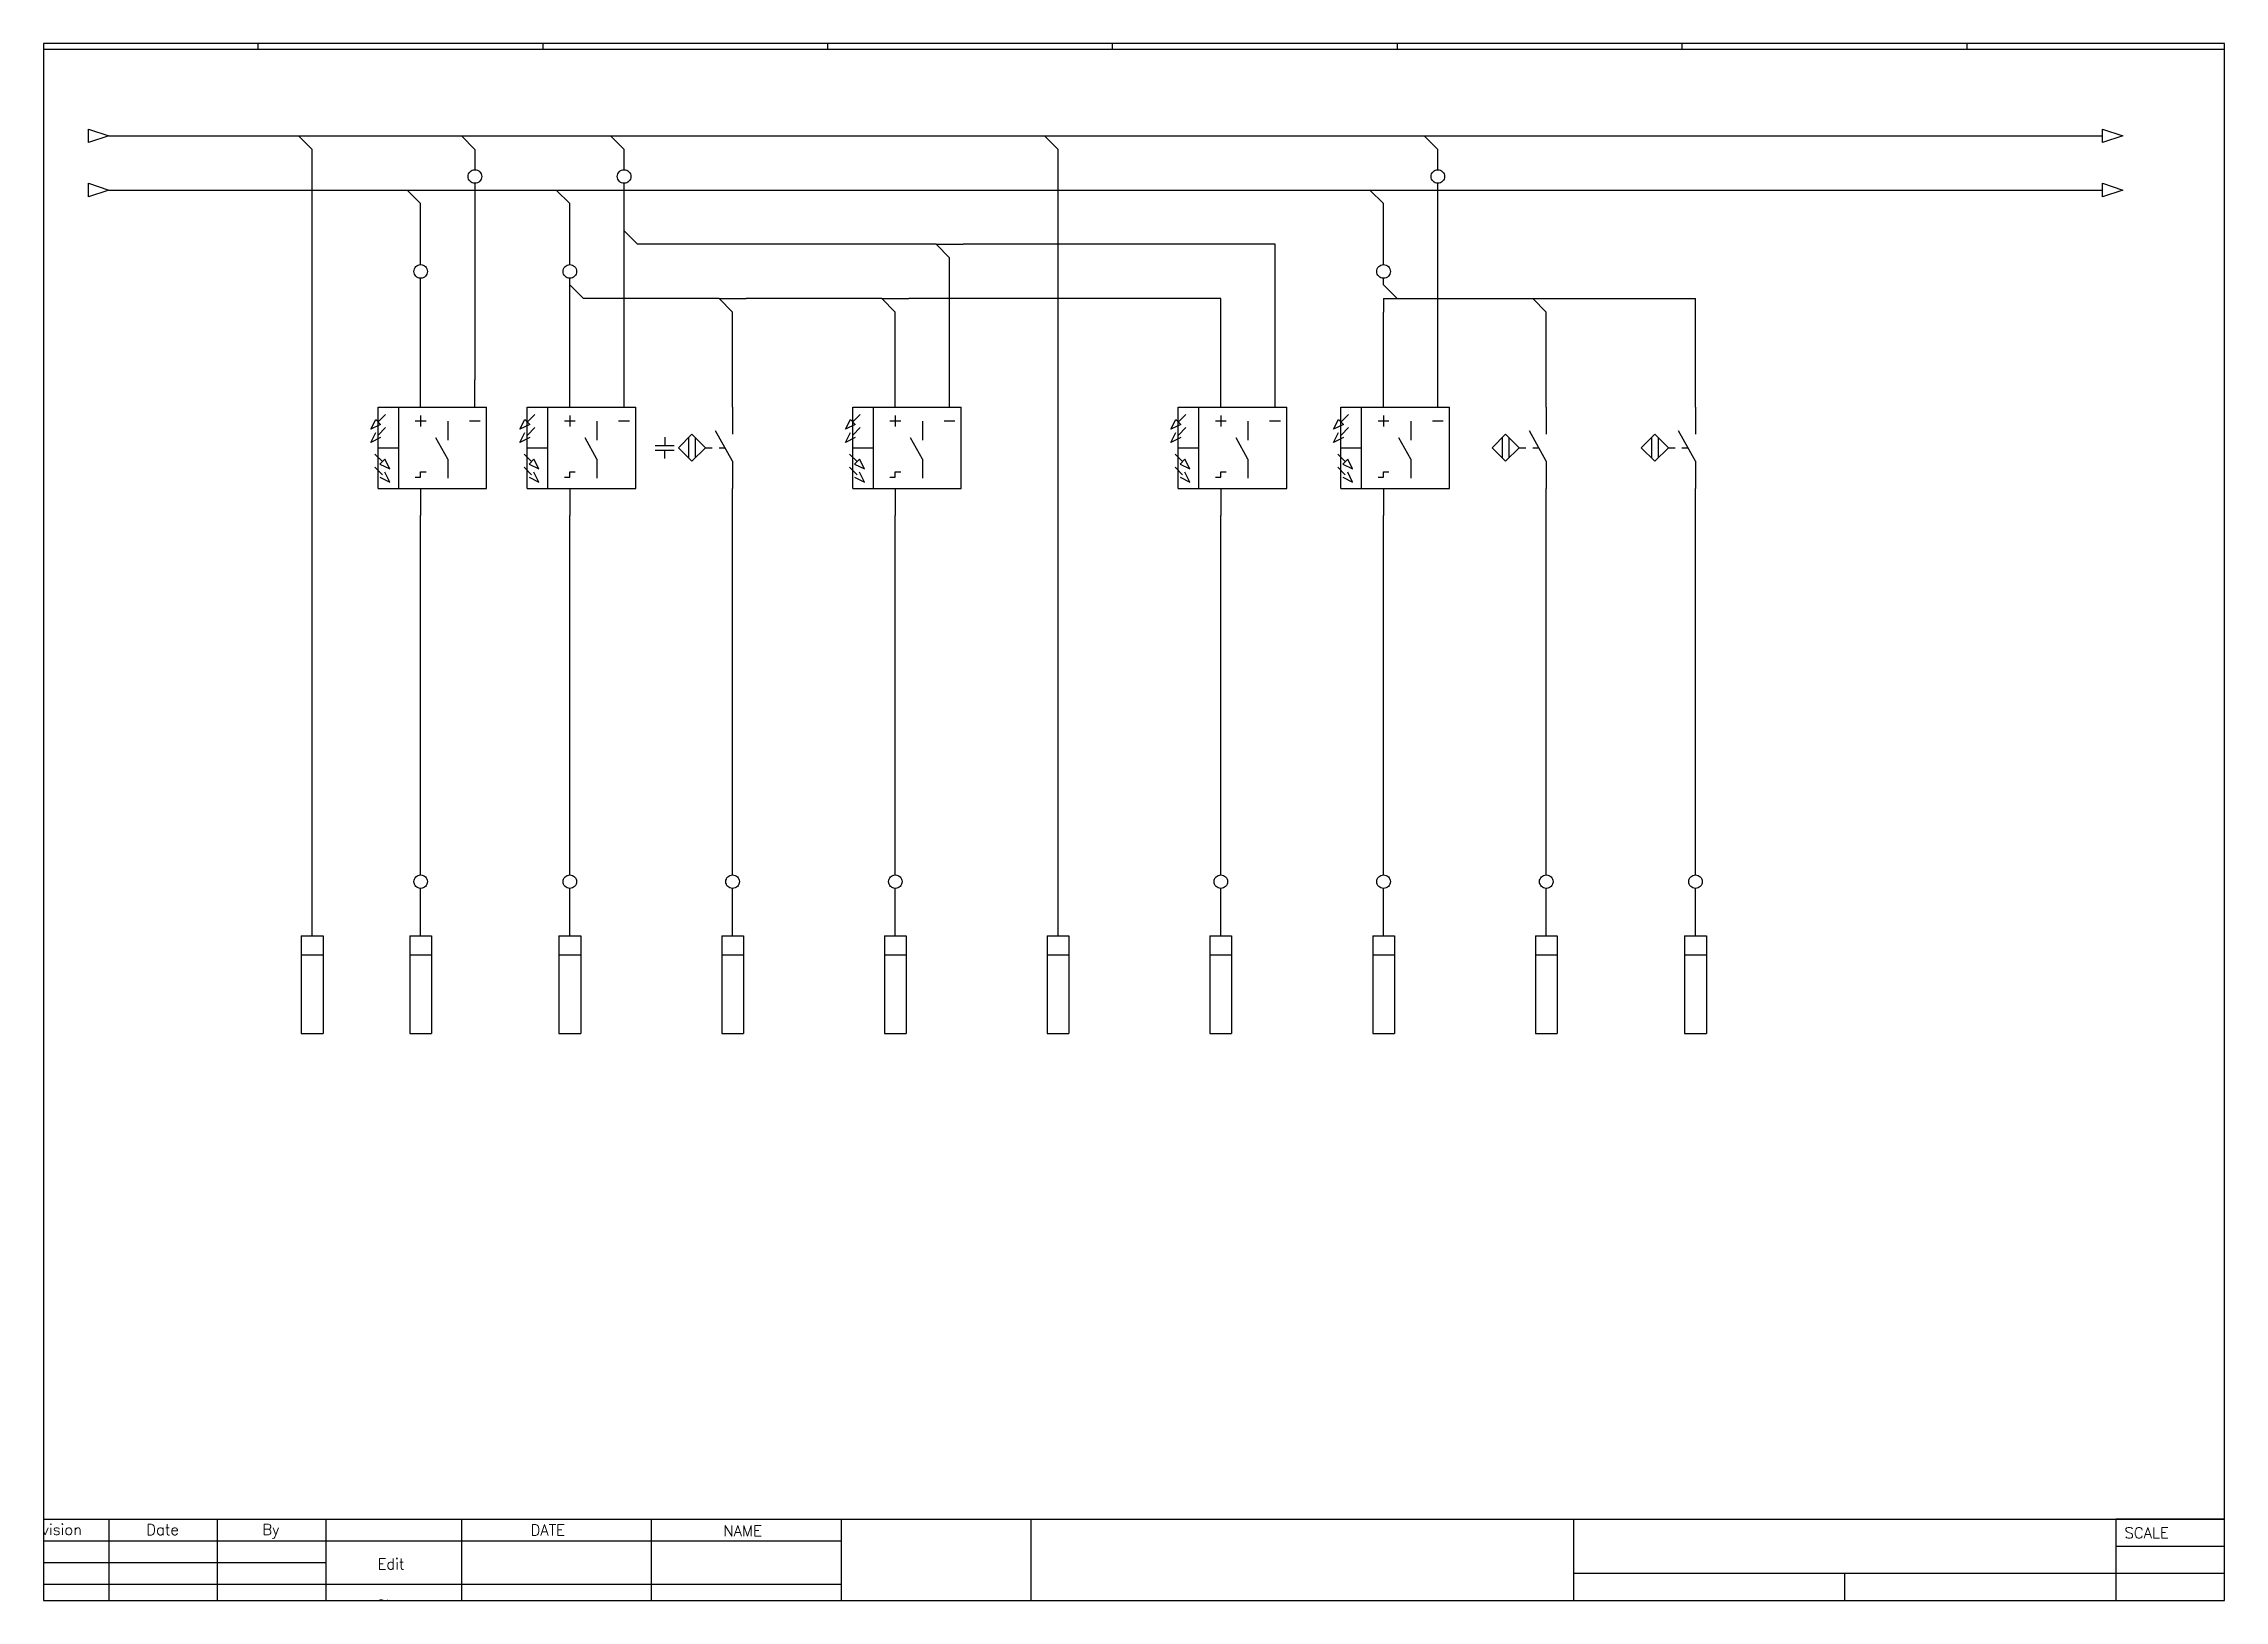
# Paper-space layout 'IEC A3 Title Block' of a CAD drawing. Header units: millimetres. Extents: x 13 to 415, y 5 to 292.
# The model-space entities are those that its viewports show. They can reach past a viewport. Long polylines and large blocks are cut down to what shows.
import ezdxf
from ezdxf.enums import TextEntityAlignment as Align

# ---------------------------------------------------------------- set-up
doc = ezdxf.new("R2010")
doc.units = ezdxf.units.MM
doc.header["$LTSCALE"] = 6
for name, color, linetype in [('025', 1, 'Continuous'), ('05', 6, 'Continuous'), ('BLU_1.0mm^2', 5, 'Continuous'), ('BRN_1.0mm^2', 14, 'Continuous'), ('DESC', 1, 'Continuous'), ('DESCCHILD', 20, 'Continuous'), ('LOC', 8, 'Continuous'), ('MISC', 2, 'Continuous'), ('SYMS', 7, 'Continuous'), ('TAGS', 51, 'Continuous'), ('TERMS', 4, 'Continuous'), ('WIRENO', 70, 'Continuous'), ('WIREREF', 61, 'Continuous'), ('WIREREF_DEST', 61, 'Continuous'), ('XREF', 7, 'Continuous')]:
    doc.layers.add(name, color=color, linetype=linetype)
doc.styles.add('WD', font='romans.shx')
doc.styles.add('WD_IEC', font='ISOCP2.shx', dxfattribs={"width": 0.9, "height": 4})

psp = doc.layouts.new('IEC A3 Title Block')

msp = doc.modelspace()

# ---------------------------------------------------------------- texts
at = {"layer": '05', "char_height": 3, "attachment_point": 1}
for s, insert in [('1', (25.61, 295.89)), ('2', (78.11, 295.89)), ('3', (130.61, 295.89)), ('4', (183.11, 295.89)), ('5', (235.61, 295.89)), ('6', (288.11, 295.89)), ('7', (340.61, 295.89)), ('8', (393.11, 295.89))]:
    msp.add_mtext_dynamic_manual_height_columns(s, width=14.5619, gutter_width=12.5, heights=[0], dxfattribs=dict(at, insert=insert))
at = {"layer": 'DESCCHILD', "char_height": 2, "attachment_point": 1, "rotation": 90, "style": 'WD_IEC'}
for s, insert in [('PALLET AT ENTRY', (79.98, 62.53)), ('DOWN LOAD PALLET', (227.48, 62.53)), ('PALLET AT EXIT', (107.48, 62.53)), ('PALLET LOADED', (137.48, 62.53)), ('UP LOAD PALLET', (167.48, 62.53)), ('BOX AT ENTRY', (257.48, 62.53)), ('PUSHER LIMIT', (287.48, 62.53)), ('PLATE LIMIT', (317.48, 62.53))]:
    msp.add_mtext_dynamic_manual_height_columns(s, width=45.6597, gutter_width=10, heights=[11.64], dxfattribs=dict(at, insert=insert))
at = {"layer": 'MISC', "char_height": 1.5, "attachment_point": 8}
for s, insert in [('\\W1;BLU_1.0MM^ 2', (177.5, 275.75)), ('\\W1;BRN_1.0MM^ 2', (175, 265.75))]:
    msp.add_mtext(s, dxfattribs=dict(at, insert=insert))
at = {"layer": 'MISC', "char_height": 1.5, "attachment_point": 8, "rotation": 90}
for s, insert in [('\\W1;BRN_1.0MM^ 2', (81.75, 155)), ('\\W1;BRN_1.0MM^ 2', (109.25, 155)), ('\\W1;BRN_1.0MM^ 2', (139.25, 155)), ('\\W1;BRN_1.0MM^ 2', (169.25, 155)), ('\\W1;BLU_1.0MM^ 2', (199.25, 155)), ('\\W1;BRN_1.0MM^ 2', (229.25, 155)), ('\\W1;BRN_1.0MM^ 2', (259.25, 155)), ('\\W1;BRN_1.0MM^ 2', (289.25, 155)), ('\\W1;BRN_1.0MM^ 2', (316.75, 155))]:
    msp.add_mtext(s, dxfattribs=dict(at, insert=insert))

# ---------------------------------------------------------------- blocks, each defined once
blk = doc.blocks.new('IEC_tblock_a3_floriambra')
at = {"layer": '05'}
for p, q in [((-840, 20), (-420, 20)), ((-815, 20), (-815, 0)), ((-795, 20), (-795, 0)), ((-775, 20), (-775, 0)), ((-750, 20), (-750, 0)), ((-715, 20), (-715, 0)), ((-680, 20), (-680, 0)), ((-645, 20), (-645, 0)), ((-545, 20), (-545, 0)), ((-420, 20), (-445, 20)), ((-445, 20), (-445, 0)), ((-445, 20), (-445, 15)), ((-840, 16), (-775, 16)), ((-775, 16), (-680, 16)), ((-445, 15), (-420, 15)), ((-840, 12), (-775, 12)), ((-545, 10), (-445, 10)), ((-495, 10), (-495, 0)), ((-445, 10), (-420, 10)), ((-840, 8), (-775, 8)), ((-775, 8), (-680, 8)), ((-445, 5), (-420, 5)), ((-420, 5), (-432.5, 5)), ((-432.5, 5), (-432.5, 0)), ((-840, 4), (-775, 4))]:
    blk.add_line(p, q, dxfattribs=at)
at = {"flags": 4}
for tag, p, height in [('DESCRIPT_PROYECT', (-642.46, 13.18), 3), ('CODIGO_PROYECT', (-542.84, 14.13), 2), ('SCALA', (-432.21, 16.54), 1.5), ('FECHA_CREA', (-747.6, 10.56), 2), ('AUTHOR', (-713.38, 10.89), 2), ('INSTALACION', (-441.74, 11.01), 2), ('DESCRIPCION_1', (-642.34, 8.1), 3), ('LOCALIZACION', (-441.61, 6.6), 2), ('FECHA_EDIT', (-747.73, 3.45), 2), ('REVISADO', (-713.31, 2.96), 2), ('DESCRIPCION_2', (-642.22, 3.39), 3), ('ARCHIVO', (-542.76, 1.55), 2), ('COMENTARIO', (-492.87, 1.14), 2), ('PAG', (-429.4, 1.2), 2)]:
    blk.add_attdef(tag, p, '', height=height, dxfattribs=at)
at = {"layer": '025', "style": 'WD'}
for s, p in [('Revision', (-825.33, 17.07)), ('Date', (-805.08, 17.05)), ('By', (-785.09, 17.06)), ('NAME', (-698.14, 16.82)), ('SCALE', (-439.33, 16.45))]:
    blk.add_text(s, height=2, dxfattribs=at).set_placement(p, align=Align.CENTER)
for s, p in [('DATE', (-737.24, 16.98)), ('Edit', (-765.46, 10.72)), ('Chec.', (-765.74, 3.12)), ('SHEETS', (-444.15, 1.23))]:
    blk.add_text(s, height=2, dxfattribs=at).set_placement(p)
blk = doc.blocks.new('PLCIOI3V')
for p, q in [((-2, 0), (-2, -18)), ((-2, 0), (2, 0)), ((2, 0), (2, -18)), ((-2, -3.5), (2, -3.5)), ((-2, -18), (2, -18))]:
    blk.add_line(p, q)
at = {"style": 'WD_IEC', "width": 0.9}
blk.add_attdef('TERMDESC01', text='', height=2, rotation=90, dxfattribs=at).set_placement((2.25, 1), align=Align.TOP_LEFT)
at = {"style": 'WD_IEC', "width": 0.8}
for tag, p in [('INST', (-3.5, -2.5)), ('LOC', (-3.5, -6))]:
    blk.add_attdef(tag, text='', height=2.5, dxfattribs=at).set_placement(p, align=Align.RIGHT)
for tag, height, p in [('TERM01', 2, (0, -1.75)), ('TAGA01', 2.5, (0, -9))]:
    blk.add_attdef(tag, text='', height=height, rotation=90, dxfattribs=at).set_placement(p, align=Align.MIDDLE)
at = {"style": 'WD_IEC', "flags": 1}
for tag, height, p in [('X2TERM01', 0.25, (0, 0)), ('TAG2', 1, (-3, -9.5))]:
    blk.add_attdef(tag, text='', height=height, rotation=90, dxfattribs=at).set_placement(p, align=Align.RIGHT)
at = {"linetype": 'Continuous', "style": 'WD_IEC', "flags": 9}
for tag, p in [('ASSYCODE', (-2.39, -10.18)), ('FAMILY', (-2.39, -16.68))]:
    blk.add_attdef(tag, text='', height=0.16, rotation=90, dxfattribs=at).set_placement(p, align=Align.CENTER)
at = {"style": 'WD_IEC', "width": 0.9}
for tag, height, p in [('DESCC01', 1, (3.5, -13.81)), ('DESCA01', 2.5, (0.5, -21.5)), ('DESCB01', 2.5, (3.5, -21.5)), ('DESCD01', 2.5, (6.5, -21.5)), ('DESCE01', 2.5, (9.5, -21.5))]:
    blk.add_attdef(tag, text='', height=height, rotation=90, dxfattribs=at).set_placement(p, align=Align.RIGHT)
blk = doc.blocks.new('HA1D3')
blk.add_lwpolyline([(0, 0), (-3.75, -1.25), (-3.75, 1.25)], close=True)
at = {"style": 'WD_IEC'}
blk.add_attdef('XREF', text='', height=2.5, dxfattribs=at).set_placement((-5, 0), align=Align.MIDDLE_RIGHT)
at = {"style": 'WD_IEC', "flags": 1}
blk.add_attdef('SIGCODE', text='', height=1, dxfattribs=at).set_placement((-2.5, 1.8), align=Align.RIGHT)
at = {"style": 'WD_IEC'}
for tag, p, height, flags in [('X1TERM01', (0, 0), 0.32, 1), ('WIRENO', (1.25, 1), 2.5, 8)]:
    blk.add_attdef(tag, p, '', height=height, dxfattribs=dict(at, flags=flags))
blk.add_attdef('DESC1', text='', height=2.5, dxfattribs=at).set_placement((1.25, -1), align=Align.TOP_LEFT)
blk = doc.blocks.new('WD_WNH')
at = {"linetype": 'Continuous', "style": 'WD_IEC', "width": 0.8}
blk.add_attdef('WIRENO', text='', height=2.5, dxfattribs=at).set_placement((0, 0.75), align=Align.CENTER)
at = {"style": 'WD_IEC', "flags": 1}
for tag, p in [('W08USER', (0, 0.375)), ('W04USER', (0, 0.875)), ('W05USER', (0, 0.75)), ('W09USER', (0, 0.25)), ('W03USER', (0, 1)), ('W06USER', (0, 0.625)), ('W07USER', (0, 0.5)), ('W02USER', (0, 1.125)), ('W01USER', (0, 1.25)), ('W10USER', (0, 0.125))]:
    blk.add_attdef(tag, text='', height=0.08, dxfattribs=at).set_placement(p, align=Align.CENTER)
blk = doc.blocks.new('HA1S1')
blk.add_lwpolyline([(0, 1.25), (3.75, 0), (0, -1.25)], close=True)
at = {"style": 'WD_IEC'}
for tag, height, flags, p in [('WIRENO', 2.5, 8, (-1.25, 1)), ('SIGCODE', 1, 1, (5, 1.8))]:
    blk.add_attdef(tag, text='', height=height, dxfattribs=dict(at, flags=flags)).set_placement(p, align=Align.RIGHT)
at = {"style": 'WD_IEC', "flags": 1}
blk.add_attdef('X4TERM01', (0, 0), '', height=0.32, dxfattribs=at)
at = {"style": 'WD_IEC'}
blk.add_attdef('XREF', text='', height=2.5, dxfattribs=at).set_placement((5, 0), align=Align.MIDDLE_LEFT)
blk.add_attdef('DESC1', text='', height=2.5, dxfattribs=at).set_placement((-1.25, -1), align=Align.TOP_RIGHT)
blk = doc.blocks.new('HT0_418')
for p, q in [((-2.5, 0), (2.5, 0)), ((0, -2.5), (-2.5, 0))]:
    blk.add_line(p, q)
at = {"style": 'WD_IEC', "flags": 1}
for tag, p in [('X4TERM01', (-2.5, 0)), ('X1TERM01', (2.5, 0)), ('WDWSEQ', (-2.63, -0.91)), ('X8TERM01', (0, -2.5))]:
    blk.add_attdef(tag, p, '', height=0.4, dxfattribs=at)
blk = doc.blocks.new('VT0002')
blk.add_circle((0, 0), 1.25)
at = {"style": 'WD_IEC'}
for tag, p in [('INST', (-2.25, 6.5)), ('LOC', (-2.25, 3.5)), ('DESC1', (-2.25, -6.25)), ('DESC2', (-2.25, -9.25)), ('DESC3', (-2.25, -12.25))]:
    blk.add_attdef(tag, text='', height=2.5, dxfattribs=at).set_placement(p, align=Align.RIGHT)
at = {"style": 'WD_IEC', "flags": 1}
for tag, p, height in [('ASSYCODE', (2.75, 10.75), 1), ('CATDESC', (2.75, 9.25), 1), ('MFG', (2.75, 7.25), 1.5), ('CAT', (2.75, 4.75), 1.5), ('X4PIN01', (-1.25, 1), 0.25), ('X4TERM01', (-1.25, 0), 0.25), ('X4TERMDESC01', (-1.25, 0.5), 0.4), ('STRIPSEQ', (0, 0), 0.025), ('X2PIN01', (0, 2.25), 0.25), ('X2TERM01', (0, 1.25), 0.25), ('X8PIN01', (0, -0.25), 0.25), ('X2TERMDESC01', (0, 1.75), 0.4), ('X1PIN01', (1.25, 1), 0.25), ('X1TERM01', (1.25, 0), 0.25), ('X1TERMDESC01', (1.25, 0.5), 0.4), ('LINKTERM', (0, -0.04), 0.025), ('X8TERM01', (0, -1.25), 0.25), ('X8TERMDESC01', (0, -0.75), 0.4)]:
    blk.add_attdef(tag, p, '', height=height, dxfattribs=at)
at = {"style": 'WD_IEC', "flags": 8}
for tag, height, p in [('TAGSTRIP', 2.5, (-2.25, 0.5)), ('TERM01', 2, (-2.25, -3.25))]:
    blk.add_attdef(tag, text='', height=height, dxfattribs=at).set_placement(p, align=Align.RIGHT)
blk = doc.blocks.new('VPE11B16')
for p, q in [((0, 7.5), (0, 12.5)), ((10, 7.5), (10, 12.5)), ((-9.2, 3.39), (-8.29, 5.2)), ((-7.38, 4.29), (-9.2, 3.39)), ((-8.29, 5.2), (-7.38, 4.29)), ((-7.85, -7.5), (-7.85, 7.5)), ((-7.85, 7.5), (12.15, 7.5)), ((-7.83, 4.75), (-6.47, 6.11)), ((-4.1, 7.5), (-4.1, -7.5)), ((-1, 4.94), (1, 4.94)), ((0, 5.94), (0, 3.94)), ((5, 4.88), (5, 1.38)), ((9, 4.94), (11, 4.94)), ((12.15, -7.5), (12.15, 7.5)), ((-9.2, 0.98), (-8.29, 2.8)), ((-7.38, 1.89), (-9.2, 0.98)), ((-7.85, 0), (-4.1, 0)), ((-7.83, 2.34), (-6.47, 3.71)), ((5, -2.12), (2.81, 1.81)), ((-7.06, -2.56), (-8.42, -1.2)), ((-7.06, -4.97), (-8.42, -3.6)), ((-6.61, -2.11), (-7.52, -3.02)), ((-7.52, -3.02), (-5.7, -3.92)), ((-5.7, -3.92), (-6.61, -2.11)), ((5, -2.12), (5, -5.62)), ((-7.85, -7.5), (12.15, -7.5)), ((-7.52, -5.42), (-5.7, -6.33)), ((-5.7, -6.33), (-6.61, -4.51)), ((-1, -5.43), (0, -5.43)), ((0, -5.43), (0, -4.43)), ((0, -4.43), (1, -4.43)), ((0, -7.5), (0, -12.5))]:
    blk.add_line(p, q)
for points in [[(-8.29, 5.2), (-7.38, 4.29), (-9.2, 3.39)], [(-8.29, 2.8), (-7.38, 1.89), (-9.2, 0.98)], [(-6.61, -2.11), (-7.52, -3.02), (-5.7, -3.92)], [(-6.61, -4.51), (-7.52, -5.42), (-5.7, -6.33)]]:
    blk.add_solid(points)
at = {"style": 'WD_IEC'}
for tag, p in [('INST', (-11.85, 12)), ('LOC', (-11.85, 8)), ('TAG1', (-11.85, 3.25)), ('XREF', (-11.85, -1.35)), ('DESC1', (-11.85, -5.2)), ('DESC2', (-11.85, -9.2)), ('DESC3', (-11.85, -13.2))]:
    blk.add_attdef(tag, text='', height=2.5, dxfattribs=at).set_placement(p, align=Align.RIGHT)
at = {"style": 'WD_IEC', "flags": 1}
for tag, p, height in [('X2TERM01', (0, 12.5), 0.32), ('X2TERM02', (10, 12.5), 0.32), ('MFG', (12.69, 6.06), 1.5), ('CAT', (12.69, 3.56), 1.5), ('X4LINK', (-7.85, 0), 0.32), ('X1LINK', (12.15, 0), 0.32), ('ASSYCODE', (12.76, -4.38), 1), ('FAMILY', (12.76, -5.88), 1), ('CATDESC', (12.76, -7.38), 1), ('X8TERM03', (0, -12.5), 0.32)]:
    blk.add_attdef(tag, p, '', height=height, dxfattribs=at)
at = {"style": 'WD_IEC'}
for tag, p in [('TERM02', (9, 12.23)), ('TERM01', (-1, 12.23))]:
    blk.add_attdef(tag, text='', height=2, rotation=90, dxfattribs=at).set_placement(p, align=Align.RIGHT)
blk.add_attdef('TERM03', (-1, -12.96), '', height=2, rotation=90, dxfattribs=at)
blk = doc.blocks.new('VPX11C')
for p, q in [((0, 7.5), (0, 2.5)), ((-14.25, 0.4375), (-10.75, 0.4375)), ((-12.5, 1.96875), (-12.5, 0.4375)), ((-8.125, 1.875), (-8.125, -1.875)), ((-6.875, 1.875), (-6.875, -1.875)), ((-5, 0), (-3.75, 0)), ((0, -2.5), (-3.125, 3.125)), ((-2.5, 0), (-1.38889, 0)), ((-14.25, -0.4375), (-10.75, -0.4375)), ((-12.5, -1.96875), (-12.5, -0.4375)), ((0, -2.5), (0, -7.5))]:
    blk.add_line(p, q)
blk.add_lwpolyline([(-7.5, 2.5), (-5, 0), (-7.5, -2.5), (-10, 0)], close=True)
at = {"style": 'WD_IEC'}
for tag, p in [('INST', (-11.75, 10.25)), ('LOC', (-11.75, 6.75)), ('TAG1', (-11.75, 3.25)), ('DESC1', (-11.75, -9.85)), ('DESC2', (-11.75, -13.35)), ('DESC3', (-11.75, -16.85))]:
    blk.add_attdef(tag, text='', height=2.5, dxfattribs=at).set_placement(p, align=Align.RIGHT)
blk.add_attdef('TERM01', text='', height=2, rotation=90, dxfattribs=at).set_placement((-1, 7.5), align=Align.RIGHT)
at = {"style": 'WD_IEC', "flags": 1}
for tag, p, height in [('X2TERM01', (0, 7.5), 0.32), ('MFG', (2.75, 6.5), 1.5), ('CAT', (2.75, 4), 1.5), ('X1LINK', (0, 0), 0.32), ('ASSYCODE', (1, -4), 1), ('CONTACT', (1, -2.5), 1), ('COMMON', (2.25, -3.75), 1), ('X8TERM02', (0, -7.5), 0.32), ('FAMILY', (1, -5.5), 1), ('CATDESC', (1, -7), 1)]:
    blk.add_attdef(tag, p, '', height=height, dxfattribs=at)
at = {"style": 'WD_IEC'}
blk.add_attdef('TERM02', (-1, -7.5), '', height=2, rotation=90, dxfattribs=at)
at = {"lineweight": 15, "style": 'WD_IEC'}
for tag, p in [('XREF', (-11.75, -6)), ('WDTAGALT', (-12, -20))]:
    blk.add_attdef(tag, text='', height=2.5, dxfattribs=at).set_placement(p, align=Align.RIGHT)
blk = doc.blocks.new('HT0_281')
for p in [(0, -2.5), (2.5, 0)]:
    blk.add_line(p, (0, 2.5))
at = {"style": 'WD_IEC', "flags": 1}
for tag, p in [('X2TERM01', (0, 2.5)), ('WDWSEQ', (1.92, 1.22)), ('X1TERM01', (2.5, 0)), ('X8TERM01', (0, -2.5))]:
    blk.add_attdef(tag, p, '', height=0.4, dxfattribs=at)
blk = doc.blocks.new('VPX11I')
for p, q in [((0, 7.5), (0, 2.5)), ((-8.12, 1.87), (-8.12, -1.88)), ((-6.88, 1.87), (-6.88, -1.88)), ((-5, 0), (-3.75, 0)), ((0, -2.5), (-3.12, 3.12)), ((-2.5, 0), (-1.39, 0)), ((0, -2.5), (0, -7.5))]:
    blk.add_line(p, q)
blk.add_lwpolyline([(-7.5, 2.5), (-5, 0), (-7.5, -2.5), (-10, 0)], close=True)
at = {"style": 'WD_IEC'}
blk.add_text('Fe', height=2.5, dxfattribs=at).set_placement((-10.62, 0), align=Align.MIDDLE_RIGHT)
for tag, p in [('INST', (-11.75, 10.25)), ('LOC', (-11.75, 6.75)), ('TAG1', (-11.75, 3.25)), ('DESC1', (-11.75, -9.85)), ('DESC2', (-11.75, -13.35)), ('DESC3', (-11.75, -16.85)), ('WDTAGALT', (-11.25, -19.62))]:
    blk.add_attdef(tag, text='', height=2.5, dxfattribs=at).set_placement(p, align=Align.RIGHT)
blk.add_attdef('TERM01', text='', height=2, rotation=90, dxfattribs=at).set_placement((-1, 7.5), align=Align.RIGHT)
at = {"style": 'WD_IEC', "flags": 1}
for tag, p, height in [('X2TERM01', (0, 7.5), 0.32), ('MFG', (2.75, 6.5), 1.5), ('CAT', (2.75, 4), 1.5), ('X1LINK', (0, 0), 0.32), ('ASSYCODE', (1, -4), 1), ('CONTACT', (1, -2.5), 1), ('COMMON', (2.25, -3.75), 1), ('X8TERM02', (0, -7.5), 0.32), ('FAMILY', (1, -5.5), 1), ('CATDESC', (1, -7), 1)]:
    blk.add_attdef(tag, p, '', height=height, dxfattribs=at)
at = {"style": 'WD_IEC'}
blk.add_attdef('TERM02', (-1, -7.5), '', height=2, rotation=90, dxfattribs=at)
at = {"lineweight": 15, "style": 'WD_IEC'}
blk.add_attdef('XREF', text='', height=2.5, dxfattribs=at).set_placement((-11.75, -6), align=Align.RIGHT)
blk = doc.blocks.new('HT0_218')
for p, q in [((2.5, 0), (0, 2.5)), ((0, 0), (2.5, 0)), ((0, 0), (0, -2.5))]:
    blk.add_line(p, q)
at = {"style": 'WD_IEC', "flags": 1}
for tag, p in [('X2TERM01', (0, 2.5)), ('WDWSEQ', (1.92, 1.22)), ('X1TERM01', (2.5, 0)), ('X8TERM01', (0, -2.5))]:
    blk.add_attdef(tag, p, '', height=0.4, dxfattribs=at)
blk = doc.blocks.new('WD_WNV')
at = {"linetype": 'Continuous', "style": 'WD_IEC', "width": 0.8}
blk.add_attdef('WIRENO', text='', height=2.5, dxfattribs=at).set_placement((-1.6, 0), align=Align.MIDDLE_RIGHT)
at = {"style": 'WD_IEC', "flags": 1}
for tag, p in [('W08USER', (-1, 0.375)), ('W04USER', (-1, 0.875)), ('W05USER', (-1, 0.75)), ('W09USER', (-1, 0.25)), ('W03USER', (-1, 1)), ('W06USER', (-1, 0.625)), ('W07USER', (-1, 0.5)), ('W02USER', (-1, 1.125)), ('W01USER', (-1, 1.25)), ('W10USER', (-1, 0.125))]:
    blk.add_attdef(tag, text='', height=0.08, dxfattribs=at).set_placement(p, align=Align.CENTER)

# ---------------------------------------------------------------- linework, layer by layer
at = {"layer": '05'}
for p, q in [((52.5, 297), (52.5, 291)), ((105, 297), (105, 291)), ((157.5, 297), (157.5, 291)), ((210, 297), (210, 291)), ((262.5, 297), (262.5, 291)), ((315, 297), (315, 291)), ((367.5, 297), (367.5, 291)), ((0, 291), (420, 291))]:
    msp.add_line(p, q, dxfattribs=at)
at = {"layer": 'BLU_1.0mm^2'}
for p, q in [((25, 275), (60, 275)), ((65, 275), (90, 275)), ((95, 275), (117.5, 275)), ((122.5, 275), (197.5, 275)), ((202.5, 275), (267.5, 275)), ((272.5, 275), (392.5, 275)), ((62.5, 127.5), (62.5, 272.5)), ((92.5, 272.5), (92.5, 268.75)), ((120, 268.75), (120, 272.5)), ((200, 127.5), (200, 272.5)), ((270, 268.75), (270, 272.5)), ((92.5, 266.25), (92.5, 230)), ((120, 257.5), (120, 266.25)), ((270, 230), (270, 266.25)), ((177.5, 255), (122.5, 255)), ((240, 255), (182.5, 255)), ((240, 230), (240, 255)), ((120, 230), (120, 252.5)), ((180, 230), (180, 252.5))]:
    msp.add_line(p, q, dxfattribs=at)
at = {"layer": 'BRN_1.0mm^2'}
for p, q in [((25, 265), (80, 265)), ((82.5, 251.25), (82.5, 262.5)), ((85, 265), (107.5, 265)), ((110, 251.25), (110, 262.5)), ((112.5, 265), (257.5, 265)), ((260, 251.25), (260, 262.5)), ((262.5, 265), (392.5, 265)), ((82.5, 230), (82.5, 248.75)), ((110, 247.5), (110, 248.75)), ((260, 247.5), (260, 248.75)), ((110, 230), (110, 242.5)), ((137.5, 245), (112.5, 245)), ((140, 225), (140, 242.5)), ((167.5, 245), (142.5, 245)), ((170, 230), (170, 242.5)), ((230, 245), (172.5, 245)), ((230, 230), (230, 245)), ((260, 230), (260, 242.5)), ((262.5, 245), (287.5, 245)), ((290, 225), (290, 242.5)), ((292.5, 245), (317.5, 245)), ((317.5, 225), (317.5, 245)), ((140, 138.75), (140, 210)), ((290, 138.75), (290, 210)), ((317.5, 138.75), (317.5, 210)), ((82.5, 138.75), (82.5, 205)), ((110, 138.75), (110, 205)), ((170, 138.75), (170, 205)), ((230, 138.75), (230, 205)), ((260, 138.75), (260, 205)), ((82.5, 127.5), (82.5, 136.25)), ((110, 127.5), (110, 136.25)), ((140, 127.5), (140, 136.25)), ((170, 127.5), (170, 136.25)), ((230, 127.5), (230, 136.25)), ((260, 127.5), (260, 136.25)), ((290, 127.5), (290, 136.25)), ((317.5, 127.5), (317.5, 136.25))]:
    msp.add_line(p, q, dxfattribs=at)

# ---------------------------------------------------------------- block references
ref = msp.add_blockref('IEC_tblock_a3_floriambra', (840, 0))
ref.add_attrib('FECHA_EDIT', '2026-02-05', (92.27, 3.45), dxfattribs={"height": 2})
ref.add_attrib('FECHA_CREA', '2026-02-05', (92.4, 10.56), dxfattribs={"height": 2})
ref.add_attrib('REVISADO', 'FLORIAMBRA', (126.69, 2.96), dxfattribs={"height": 2})
ref.add_attrib('AUTHOR', 'FLORIAMBRA', (126.62, 10.89), dxfattribs={"height": 2})
ref.add_attrib('DESCRIPCION_2', '6ES7221-1BH32-0XB0', (197.78, 3.39), dxfattribs={"height": 3})
ref.add_attrib('DESCRIPCION_1', 'SM 1221, 16DI, 24V DC', (197.66, 8.1), dxfattribs={"height": 3})
ref.add_attrib('DESCRIPT_PROYECT', 'PLC DIGITAL INPUTS', (197.54, 13.18), dxfattribs={"height": 3})
ref.add_attrib('CODIGO_PROYECT', 'FA001', (297.16, 14.13), dxfattribs={"height": 2})
ref.add_attrib('ARCHIVO', '15-INPUTDI6ES7221-1BH32-0XB0', (297.24, 1.55), dxfattribs={"height": 2})
ref.add_attrib('PAG', '15', (410.6, 1.2), dxfattribs={"height": 2})
ref.add_attrib('SCALA', '1:1', (407.79, 16.54), dxfattribs={"height": 1.5})
at = {"layer": 'BLU_1.0mm^2'}
for name, p in [('HT0_418', (62.5, 275)), ('HT0_418', (92.5, 275)), ('HT0_418', (120, 275)), ('HT0_418', (200, 275)), ('HT0_418', (270, 275)), ('HT0_281', (120, 255)), ('HT0_418', (180, 255))]:
    msp.add_blockref(name, p, dxfattribs=at)
at = {"layer": 'BRN_1.0mm^2'}
for name, p in [('HT0_418', (82.5, 265)), ('HT0_418', (110, 265)), ('HT0_418', (260, 265)), ('HT0_281', (110, 245)), ('HT0_218', (260, 245)), ('HT0_418', (140, 245)), ('HT0_418', (170, 245)), ('HT0_418', (290, 245))]:
    msp.add_blockref(name, p, dxfattribs=at)
at = {"layer": 'SYMS'}
ref = msp.add_blockref('HA1D3', (25, 275), dxfattribs=at)
ref.add_attrib('XREF', '14.8', dxfattribs={"layer": 'XREF', "height": 2.5, "style": 'WD_IEC'}).set_placement((20, 275), align=Align.MIDDLE_RIGHT)
ref.add_attrib('DESC1', 'M', dxfattribs={"layer": 'DESC', "height": 2.5, "style": 'WD_IEC'}).set_placement((26.25, 274), align=Align.TOP_LEFT)
ref.add_attrib('WIRENO', '300', (26.25, 276), dxfattribs={"layer": 'WIREREF_DEST', "height": 2.5, "style": 'WD_IEC', "flags": 8})
ref = msp.add_blockref('HA1S1', (392.5, 275), dxfattribs=at)
ref.add_attrib('XREF', '16.1', dxfattribs={"layer": 'XREF', "height": 2.5, "style": 'WD_IEC'}).set_placement((397.5, 275), align=Align.MIDDLE_LEFT)
ref.add_attrib('DESC1', 'M', dxfattribs={"layer": 'DESC', "height": 2.5, "style": 'WD_IEC'}).set_placement((391.25, 274), align=Align.TOP_RIGHT)
ref.add_attrib('WIRENO', '300', dxfattribs={"layer": 'WIREREF', "height": 2.5, "style": 'WD_IEC', "flags": 8}).set_placement((391.25, 276), align=Align.RIGHT)
ref = msp.add_blockref('VT0002', (92.5, 267.5), dxfattribs=at)
ref.add_attrib('TERM01', 'M', dxfattribs={"layer": 'TERMS', "height": 2, "style": 'WD_IEC', "flags": 8}).set_placement((90.25, 264.25), align=Align.RIGHT)
ref.add_attrib('LOC', 'XEL2', dxfattribs={"layer": 'LOC', "height": 2.5, "style": 'WD_IEC'}).set_placement((90.25, 271), align=Align.RIGHT)
ref.add_attrib('TAGSTRIP', '+XEL2-X1', dxfattribs={"layer": 'TAGS', "height": 2.5, "style": 'WD_IEC', "flags": 8}).set_placement((90.25, 268), align=Align.RIGHT)
ref = msp.add_blockref('VT0002', (120, 267.5), dxfattribs=at)
ref.add_attrib('TERM01', 'M', dxfattribs={"layer": 'TERMS', "height": 2, "style": 'WD_IEC', "flags": 8}).set_placement((117.75, 264.25), align=Align.RIGHT)
ref.add_attrib('LOC', 'XEL1', dxfattribs={"layer": 'LOC', "height": 2.5, "style": 'WD_IEC'}).set_placement((117.75, 271), align=Align.RIGHT)
ref.add_attrib('TAGSTRIP', '+XEL1-X1', dxfattribs={"layer": 'TAGS', "height": 2.5, "style": 'WD_IEC', "flags": 8}).set_placement((117.75, 268), align=Align.RIGHT)
ref = msp.add_blockref('VT0002', (270, 267.5), dxfattribs=at)
ref.add_attrib('TERM01', 'M', dxfattribs={"layer": 'TERMS', "height": 2, "style": 'WD_IEC', "flags": 8}).set_placement((267.75, 264.25), align=Align.RIGHT)
ref.add_attrib('LOC', 'XFD', dxfattribs={"layer": 'LOC', "height": 2.5, "style": 'WD_IEC'}).set_placement((267.75, 271), align=Align.RIGHT)
ref.add_attrib('TAGSTRIP', '+XFD-X1', dxfattribs={"layer": 'TAGS', "height": 2.5, "style": 'WD_IEC', "flags": 8}).set_placement((267.75, 268), align=Align.RIGHT)
ref = msp.add_blockref('HA1D3', (25, 265), dxfattribs=at)
ref.add_attrib('XREF', '14.8', dxfattribs={"layer": 'XREF', "height": 2.5, "style": 'WD_IEC'}).set_placement((20, 265), align=Align.MIDDLE_RIGHT)
ref.add_attrib('DESC1', 'L+IN', dxfattribs={"layer": 'DESC', "height": 2.5, "style": 'WD_IEC'}).set_placement((26.25, 264), align=Align.TOP_LEFT)
ref.add_attrib('WIRENO', '202', (26.25, 266), dxfattribs={"layer": 'WIREREF_DEST', "height": 2.5, "style": 'WD_IEC', "flags": 8})
ref = msp.add_blockref('HA1S1', (392.5, 265), dxfattribs=at)
ref.add_attrib('XREF', '16.1', dxfattribs={"layer": 'XREF', "height": 2.5, "style": 'WD_IEC'}).set_placement((397.5, 265), align=Align.MIDDLE_LEFT)
ref.add_attrib('DESC1', 'L+IN', dxfattribs={"layer": 'DESC', "height": 2.5, "style": 'WD_IEC'}).set_placement((391.25, 264), align=Align.TOP_RIGHT)
ref.add_attrib('WIRENO', '202', dxfattribs={"layer": 'WIREREF', "height": 2.5, "style": 'WD_IEC', "flags": 8}).set_placement((391.25, 266), align=Align.RIGHT)
ref = msp.add_blockref('VT0002', (82.5, 250), dxfattribs=at)
ref.add_attrib('TERM01', '0', dxfattribs={"layer": 'TERMS', "height": 2, "style": 'WD_IEC', "flags": 8}).set_placement((80.25, 246.75), align=Align.RIGHT)
ref.add_attrib('LOC', 'XEL2', dxfattribs={"layer": 'LOC', "height": 2.5, "style": 'WD_IEC'}).set_placement((80.25, 253.5), align=Align.RIGHT)
ref.add_attrib('TAGSTRIP', '+XEL2-X1', dxfattribs={"layer": 'TAGS', "height": 2.5, "style": 'WD_IEC', "flags": 8}).set_placement((80.25, 250.5), align=Align.RIGHT)
ref = msp.add_blockref('VT0002', (110, 250), dxfattribs=at)
ref.add_attrib('TERM01', '0', dxfattribs={"layer": 'TERMS', "height": 2, "style": 'WD_IEC', "flags": 8}).set_placement((107.75, 246.75), align=Align.RIGHT)
ref.add_attrib('LOC', 'XEL1', dxfattribs={"layer": 'LOC', "height": 2.5, "style": 'WD_IEC'}).set_placement((107.75, 253.5), align=Align.RIGHT)
ref.add_attrib('TAGSTRIP', '+XEL1-X1', dxfattribs={"layer": 'TAGS', "height": 2.5, "style": 'WD_IEC', "flags": 8}).set_placement((107.75, 250.5), align=Align.RIGHT)
ref = msp.add_blockref('VT0002', (260, 250), dxfattribs=at)
ref.add_attrib('TERM01', '0', dxfattribs={"layer": 'TERMS', "height": 2, "style": 'WD_IEC', "flags": 8}).set_placement((257.75, 246.75), align=Align.RIGHT)
ref.add_attrib('LOC', 'XFD', dxfattribs={"layer": 'LOC', "height": 2.5, "style": 'WD_IEC'}).set_placement((257.75, 253.5), align=Align.RIGHT)
ref.add_attrib('TAGSTRIP', '+XFD-X1', dxfattribs={"layer": 'TAGS', "height": 2.5, "style": 'WD_IEC', "flags": 8}).set_placement((257.75, 250.5), align=Align.RIGHT)
ref = msp.add_blockref('VPE11B16', (82.5, 217.5), dxfattribs=at)
ref.add_attrib('TERM02', 'L-', dxfattribs={"layer": 'TERMS', "height": 2, "rotation": 90, "style": 'WD_IEC'}).set_placement((91.5, 229.73), align=Align.RIGHT)
ref.add_attrib('TERM01', 'L+', dxfattribs={"layer": 'TERMS', "height": 2, "rotation": 90, "style": 'WD_IEC'}).set_placement((81.5, 229.73), align=Align.RIGHT)
ref.add_attrib('TERM03', 'C/Q', (81.5, 204.54), dxfattribs={"layer": 'TERMS', "height": 2, "rotation": 90, "style": 'WD_IEC'})
ref.add_attrib('TAG1', '+EL-S205', dxfattribs={"layer": 'TAGS', "height": 2.5, "style": 'WD_IEC'}).set_placement((79.12, 227.5), align=Align.RIGHT)
ref.add_attrib('DESC1', 'PEPPERL-FUCHS', dxfattribs={"layer": 'DESC', "height": 2, "style": 'WD_IEC'}).set_placement((80, 200), align=Align.RIGHT)
ref.add_attrib('DESC2', 'OBG5000-R101-2EP-IO-V31', dxfattribs={"layer": 'DESC', "height": 1.5, "style": 'WD_IEC'}).set_placement((68.58, 197.5), align=Align.CENTER)
ref = msp.add_blockref('VPE11B16', (110, 217.5), dxfattribs=at)
ref.add_attrib('TERM02', 'L-', dxfattribs={"layer": 'TERMS', "height": 2, "rotation": 90, "style": 'WD_IEC'}).set_placement((119, 229.73), align=Align.RIGHT)
ref.add_attrib('TERM01', 'L+', dxfattribs={"layer": 'TERMS', "height": 2, "rotation": 90, "style": 'WD_IEC'}).set_placement((109, 229.73), align=Align.RIGHT)
ref.add_attrib('TERM03', 'C/Q', (109, 204.54), dxfattribs={"layer": 'TERMS', "height": 2, "rotation": 90, "style": 'WD_IEC'})
ref.add_attrib('TAG1', '+EL-S204', dxfattribs={"layer": 'TAGS', "height": 2.5, "style": 'WD_IEC'}).set_placement((105, 227.5), align=Align.RIGHT)
ref.add_attrib('DESC1', 'PEPPERL-FUCHS', dxfattribs={"layer": 'DESC', "height": 2, "style": 'WD_IEC'}).set_placement((107.5, 200), align=Align.RIGHT)
ref.add_attrib('DESC2', 'OBG5000-R101-2EP-IO-V31', dxfattribs={"layer": 'DESC', "height": 1.5, "style": 'WD_IEC'}).set_placement((107.5, 197.5), align=Align.RIGHT)
ref = msp.add_blockref('VPE11B16', (170, 217.5), dxfattribs=at)
ref.add_attrib('TERM02', 'L-', dxfattribs={"layer": 'TERMS', "height": 2, "rotation": 90, "style": 'WD_IEC'}).set_placement((179, 229.73), align=Align.RIGHT)
ref.add_attrib('TERM01', 'L+', dxfattribs={"layer": 'TERMS', "height": 2, "rotation": 90, "style": 'WD_IEC'}).set_placement((169, 229.73), align=Align.RIGHT)
ref.add_attrib('TERM03', 'G/Q', (169, 204.54), dxfattribs={"layer": 'TERMS', "height": 2, "rotation": 90, "style": 'WD_IEC'})
ref.add_attrib('TAG1', '+EL-S207', dxfattribs={"layer": 'TAGS', "height": 2.5, "style": 'WD_IEC'}).set_placement((165, 227.5), align=Align.RIGHT)
ref.add_attrib('DESC1', 'PEPPERL-FUCHS', dxfattribs={"layer": 'DESC', "height": 2, "style": 'WD_IEC'}).set_placement((167.5, 200), align=Align.RIGHT)
ref.add_attrib('DESC2', 'OBG5000-R101-2EP-IO-V31', dxfattribs={"layer": 'DESC', "height": 1.5, "style": 'WD_IEC'}).set_placement((167.5, 197.5), align=Align.RIGHT)
ref = msp.add_blockref('VPE11B16', (230, 217.5), dxfattribs=at)
ref.add_attrib('TERM02', 'L-', dxfattribs={"layer": 'TERMS', "height": 2, "rotation": 90, "style": 'WD_IEC'}).set_placement((239, 229.73), align=Align.RIGHT)
ref.add_attrib('TERM01', 'L+', dxfattribs={"layer": 'TERMS', "height": 2, "rotation": 90, "style": 'WD_IEC'}).set_placement((229, 229.73), align=Align.RIGHT)
ref.add_attrib('TERM03', 'G/Q', (229, 204.54), dxfattribs={"layer": 'TERMS', "height": 2, "rotation": 90, "style": 'WD_IEC'})
ref.add_attrib('TAG1', '+EL-S208', dxfattribs={"layer": 'TAGS', "height": 2.5, "style": 'WD_IEC'}).set_placement((225, 227.5), align=Align.RIGHT)
ref.add_attrib('DESC1', 'PEPPERL-FUCHS', dxfattribs={"layer": 'DESC', "height": 2, "style": 'WD_IEC'}).set_placement((227.5, 200), align=Align.RIGHT)
ref.add_attrib('DESC2', 'OBG5000-R101-2EP-IO-V31', dxfattribs={"layer": 'DESC', "height": 1.5, "style": 'WD_IEC'}).set_placement((227.5, 197.5), align=Align.RIGHT)
ref = msp.add_blockref('VPE11B16', (260, 217.5), dxfattribs=at)
ref.add_attrib('TERM02', 'L-', dxfattribs={"layer": 'TERMS', "height": 2, "rotation": 90, "style": 'WD_IEC'}).set_placement((269, 229.73), align=Align.RIGHT)
ref.add_attrib('TERM01', 'L+', dxfattribs={"layer": 'TERMS', "height": 2, "rotation": 90, "style": 'WD_IEC'}).set_placement((259, 229.73), align=Align.RIGHT)
ref.add_attrib('TERM03', 'G/Q', (259, 204.54), dxfattribs={"layer": 'TERMS', "height": 2, "rotation": 90, "style": 'WD_IEC'})
ref.add_attrib('TAG1', '+FD-B00', dxfattribs={"layer": 'TAGS', "height": 2.5, "style": 'WD_IEC'}).set_placement((255, 227.5), align=Align.RIGHT)
ref.add_attrib('DESC1', 'PEPPERL-FUCHS', dxfattribs={"layer": 'DESC', "height": 2, "style": 'WD_IEC'}).set_placement((257.5, 200), align=Align.RIGHT)
ref.add_attrib('DESC2', 'OBG5000-R101-2EP-IO-V31', dxfattribs={"layer": 'DESC', "height": 1.5, "style": 'WD_IEC'}).set_placement((257.5, 197.5), align=Align.RIGHT)
ref = msp.add_blockref('VPX11C', (140, 217.5), dxfattribs=at)
ref.add_attrib('TERM02', 'BL', (139, 210), dxfattribs={"layer": 'TERMS', "height": 2, "rotation": 90, "style": 'WD_IEC'})
ref.add_attrib('TERM01', 'BN', dxfattribs={"layer": 'TERMS', "height": 2, "rotation": 90, "style": 'WD_IEC'}).set_placement((139, 225), align=Align.RIGHT)
ref.add_attrib('DESC2', 'CJ10-30GM-WS', dxfattribs={"layer": 'DESC', "height": 1.5, "style": 'WD_IEC'}).set_placement((137.5, 202.5), align=Align.RIGHT)
ref.add_attrib('DESC1', 'PEPPER-FUCHS', dxfattribs={"layer": 'DESC', "height": 2, "style": 'WD_IEC'}).set_placement((137.5, 205), align=Align.RIGHT)
ref.add_attrib('TAG1', '+EL-S206', dxfattribs={"layer": 'TAGS', "height": 2.5, "style": 'WD_IEC'}).set_placement((135.18, 220.59), align=Align.RIGHT)
ref = msp.add_blockref('VPX11I', (290, 217.5), dxfattribs=at)
ref.add_attrib('TERM02', 'BL', (289, 210), dxfattribs={"layer": 'TERMS', "height": 2, "rotation": 90, "style": 'WD_IEC'})
ref.add_attrib('TERM01', 'BN', dxfattribs={"layer": 'TERMS', "height": 2, "rotation": 90, "style": 'WD_IEC'}).set_placement((289, 225), align=Align.RIGHT)
ref.add_attrib('DESC2', 'CJ1-12GK-N', dxfattribs={"layer": 'DESC', "height": 1.5, "style": 'WD_IEC'}).set_placement((287.5, 202.5), align=Align.RIGHT)
ref.add_attrib('DESC1', 'PEPPERL-FUCHS', dxfattribs={"layer": 'DESC', "height": 2, "style": 'WD_IEC'}).set_placement((287.5, 205), align=Align.RIGHT)
ref.add_attrib('TAG1', '+LB-S200', dxfattribs={"layer": 'TAGS', "height": 2.5, "style": 'WD_IEC'}).set_placement((285, 220.75), align=Align.RIGHT)
ref = msp.add_blockref('VPX11I', (317.5, 217.5), dxfattribs=at)
ref.add_attrib('TERM02', 'BL', (316.5, 210), dxfattribs={"layer": 'TERMS', "height": 2, "rotation": 90, "style": 'WD_IEC'})
ref.add_attrib('TERM01', 'BN', dxfattribs={"layer": 'TERMS', "height": 2, "rotation": 90, "style": 'WD_IEC'}).set_placement((316.5, 225), align=Align.RIGHT)
ref.add_attrib('DESC2', 'CJ1-12GK-N', dxfattribs={"layer": 'DESC', "height": 1.5, "style": 'WD_IEC'}).set_placement((315, 202.5), align=Align.RIGHT)
ref.add_attrib('DESC1', 'PEPPERL-FUCHS', dxfattribs={"layer": 'DESC', "height": 2, "style": 'WD_IEC'}).set_placement((315, 205), align=Align.RIGHT)
ref.add_attrib('TAG1', '+PL-S201', dxfattribs={"layer": 'TAGS', "height": 2.5, "style": 'WD_IEC'}).set_placement((312.5, 220.75), align=Align.RIGHT)
ref = msp.add_blockref('VT0002', (82.5, 137.5), dxfattribs=at)
ref.add_attrib('TERM01', '30', dxfattribs={"layer": 'TERMS', "height": 2, "style": 'WD_IEC', "flags": 8}).set_placement((80.25, 134.25), align=Align.RIGHT)
ref.add_attrib('LOC', 'A1', dxfattribs={"layer": 'LOC', "height": 2.5, "style": 'WD_IEC'}).set_placement((80.25, 141), align=Align.RIGHT)
ref.add_attrib('TAGSTRIP', '+A1-XP', dxfattribs={"layer": 'TAGS', "height": 2.5, "style": 'WD_IEC', "flags": 8}).set_placement((80.25, 138), align=Align.RIGHT)
ref = msp.add_blockref('VT0002', (110, 137.5), dxfattribs=at)
ref.add_attrib('TERM01', '31', dxfattribs={"layer": 'TERMS', "height": 2, "style": 'WD_IEC', "flags": 8}).set_placement((107.75, 134.25), align=Align.RIGHT)
ref.add_attrib('LOC', 'A1', dxfattribs={"layer": 'LOC', "height": 2.5, "style": 'WD_IEC'}).set_placement((107.75, 141), align=Align.RIGHT)
ref.add_attrib('TAGSTRIP', '+A1-XP', dxfattribs={"layer": 'TAGS', "height": 2.5, "style": 'WD_IEC', "flags": 8}).set_placement((107.75, 138), align=Align.RIGHT)
ref = msp.add_blockref('VT0002', (140, 137.5), dxfattribs=at)
ref.add_attrib('TERM01', '32', dxfattribs={"layer": 'TERMS', "height": 2, "style": 'WD_IEC', "flags": 8}).set_placement((137.75, 134.25), align=Align.RIGHT)
ref.add_attrib('LOC', 'A1', dxfattribs={"layer": 'LOC', "height": 2.5, "style": 'WD_IEC'}).set_placement((137.75, 141), align=Align.RIGHT)
ref.add_attrib('TAGSTRIP', '+A1-XP', dxfattribs={"layer": 'TAGS', "height": 2.5, "style": 'WD_IEC', "flags": 8}).set_placement((137.75, 138), align=Align.RIGHT)
ref = msp.add_blockref('VT0002', (170, 137.5), dxfattribs=at)
ref.add_attrib('TERM01', '33', dxfattribs={"layer": 'TERMS', "height": 2, "style": 'WD_IEC', "flags": 8}).set_placement((167.75, 134.25), align=Align.RIGHT)
ref.add_attrib('LOC', 'A1', dxfattribs={"layer": 'LOC', "height": 2.5, "style": 'WD_IEC'}).set_placement((167.75, 141), align=Align.RIGHT)
ref.add_attrib('TAGSTRIP', '+A1-XP', dxfattribs={"layer": 'TAGS', "height": 2.5, "style": 'WD_IEC', "flags": 8}).set_placement((167.75, 138), align=Align.RIGHT)
ref = msp.add_blockref('VT0002', (230, 137.5), dxfattribs=at)
ref.add_attrib('TERM01', '34', dxfattribs={"layer": 'TERMS', "height": 2, "style": 'WD_IEC', "flags": 8}).set_placement((227.75, 134.25), align=Align.RIGHT)
ref.add_attrib('LOC', 'A1', dxfattribs={"layer": 'LOC', "height": 2.5, "style": 'WD_IEC'}).set_placement((227.75, 141), align=Align.RIGHT)
ref.add_attrib('TAGSTRIP', '+A1-XP', dxfattribs={"layer": 'TAGS', "height": 2.5, "style": 'WD_IEC', "flags": 8}).set_placement((227.75, 138), align=Align.RIGHT)
ref = msp.add_blockref('VT0002', (260, 137.5), dxfattribs=at)
ref.add_attrib('TERM01', '35', dxfattribs={"layer": 'TERMS', "height": 2, "style": 'WD_IEC', "flags": 8}).set_placement((257.75, 134.25), align=Align.RIGHT)
ref.add_attrib('LOC', 'A1', dxfattribs={"layer": 'LOC', "height": 2.5, "style": 'WD_IEC'}).set_placement((257.75, 141), align=Align.RIGHT)
ref.add_attrib('TAGSTRIP', '+A1-XP', dxfattribs={"layer": 'TAGS', "height": 2.5, "style": 'WD_IEC', "flags": 8}).set_placement((257.75, 138), align=Align.RIGHT)
ref = msp.add_blockref('VT0002', (290, 137.5), dxfattribs=at)
ref.add_attrib('TERM01', '36', dxfattribs={"layer": 'TERMS', "height": 2, "style": 'WD_IEC', "flags": 8}).set_placement((287.75, 134.25), align=Align.RIGHT)
ref.add_attrib('LOC', 'A1', dxfattribs={"layer": 'LOC', "height": 2.5, "style": 'WD_IEC'}).set_placement((287.75, 141), align=Align.RIGHT)
ref.add_attrib('TAGSTRIP', '+A1-XP', dxfattribs={"layer": 'TAGS', "height": 2.5, "style": 'WD_IEC', "flags": 8}).set_placement((287.75, 138), align=Align.RIGHT)
ref = msp.add_blockref('VT0002', (317.5, 137.5), dxfattribs=at)
ref.add_attrib('TERM01', '37', dxfattribs={"layer": 'TERMS', "height": 2, "style": 'WD_IEC', "flags": 8}).set_placement((315.25, 134.25), align=Align.RIGHT)
ref.add_attrib('LOC', 'A1', dxfattribs={"layer": 'LOC', "height": 2.5, "style": 'WD_IEC'}).set_placement((315.25, 141), align=Align.RIGHT)
ref.add_attrib('TAGSTRIP', '+A1-XP', dxfattribs={"layer": 'TAGS', "height": 2.5, "style": 'WD_IEC', "flags": 8}).set_placement((315.25, 138), align=Align.RIGHT)
ref = msp.add_blockref('PLCIOI3V', (62.5, 127.5), dxfattribs=at)
ref.add_attrib('DESCC01', 'SM 1221, 16DI, 24V DC', dxfattribs={"layer": 'DESC', "height": 1, "rotation": 90, "style": 'WD_IEC', "width": 0.9}).set_placement((66, 113.69), align=Align.RIGHT)
ref.add_attrib('LOC', 'A1', dxfattribs={"layer": 'LOC', "height": 2.5, "style": 'WD_IEC', "width": 0.8}).set_placement((59, 121.5), align=Align.RIGHT)
ref.add_attrib('TAGA01', '1M', dxfattribs={"layer": 'TAGS', "height": 2.5, "rotation": 90, "style": 'WD_IEC', "width": 0.8}).set_placement((62.5, 118.5), align=Align.MIDDLE)
ref.add_attrib('TERM01', '1M', dxfattribs={"layer": 'TERMS', "height": 2, "rotation": 90, "style": 'WD_IEC', "width": 0.8}).set_placement((62.5, 125.75), align=Align.MIDDLE)
ref = msp.add_blockref('PLCIOI3V', (82.5, 127.5), dxfattribs=at)
ref.add_attrib('DESCC01', 'SM 1221, 16DI, 24V DC', dxfattribs={"layer": 'DESC', "height": 1, "rotation": 90, "style": 'WD_IEC', "width": 0.9}).set_placement((86, 113.69), align=Align.RIGHT)
ref.add_attrib('LOC', 'A1', dxfattribs={"layer": 'LOC', "height": 2.5, "style": 'WD_IEC', "width": 0.8}).set_placement((79, 121.5), align=Align.RIGHT)
ref.add_attrib('TAGA01', '0', dxfattribs={"layer": 'TAGS', "height": 2.5, "rotation": 90, "style": 'WD_IEC', "width": 0.8}).set_placement((82.5, 118.5), align=Align.MIDDLE)
ref.add_attrib('TERM01', 'DI.a', dxfattribs={"layer": 'TERMS', "height": 2, "rotation": 90, "style": 'WD_IEC', "width": 0.8}).set_placement((82.5, 125.75), align=Align.MIDDLE)
ref = msp.add_blockref('PLCIOI3V', (110, 127.5), dxfattribs=at)
ref.add_attrib('DESCC01', 'SM 1221, 16DI, 24V DC', dxfattribs={"layer": 'DESC', "height": 1, "rotation": 90, "style": 'WD_IEC', "width": 0.9}).set_placement((113.5, 113.69), align=Align.RIGHT)
ref.add_attrib('LOC', 'A1', dxfattribs={"layer": 'LOC', "height": 2.5, "style": 'WD_IEC', "width": 0.8}).set_placement((106.5, 121.5), align=Align.RIGHT)
ref.add_attrib('TAGA01', '1', dxfattribs={"layer": 'TAGS', "height": 2.5, "rotation": 90, "style": 'WD_IEC', "width": 0.8}).set_placement((110, 118.5), align=Align.MIDDLE)
ref.add_attrib('TERM01', 'DI.a', dxfattribs={"layer": 'TERMS', "height": 2, "rotation": 90, "style": 'WD_IEC', "width": 0.8}).set_placement((110, 125.75), align=Align.MIDDLE)
ref = msp.add_blockref('PLCIOI3V', (140, 127.5), dxfattribs=at)
ref.add_attrib('DESCC01', 'SM 1221, 16DI, 24V DC', dxfattribs={"layer": 'DESC', "height": 1, "rotation": 90, "style": 'WD_IEC', "width": 0.9}).set_placement((143.5, 113.69), align=Align.RIGHT)
ref.add_attrib('LOC', 'A1', dxfattribs={"layer": 'LOC', "height": 2.5, "style": 'WD_IEC', "width": 0.8}).set_placement((136.5, 121.5), align=Align.RIGHT)
ref.add_attrib('TAGA01', '2', dxfattribs={"layer": 'TAGS', "height": 2.5, "rotation": 90, "style": 'WD_IEC', "width": 0.8}).set_placement((140, 118.5), align=Align.MIDDLE)
ref.add_attrib('TERM01', 'DI.a', dxfattribs={"layer": 'TERMS', "height": 2, "rotation": 90, "style": 'WD_IEC', "width": 0.8}).set_placement((140, 125.75), align=Align.MIDDLE)
ref = msp.add_blockref('PLCIOI3V', (170, 127.5), dxfattribs=at)
ref.add_attrib('DESCC01', 'SM 1221, 16DI, 24V DC', dxfattribs={"layer": 'DESC', "height": 1, "rotation": 90, "style": 'WD_IEC', "width": 0.9}).set_placement((173.5, 113.69), align=Align.RIGHT)
ref.add_attrib('LOC', 'A1', dxfattribs={"layer": 'LOC', "height": 2.5, "style": 'WD_IEC', "width": 0.8}).set_placement((166.5, 121.5), align=Align.RIGHT)
ref.add_attrib('TAGA01', '3', dxfattribs={"layer": 'TAGS', "height": 2.5, "rotation": 90, "style": 'WD_IEC', "width": 0.8}).set_placement((170, 118.5), align=Align.MIDDLE)
ref.add_attrib('TERM01', 'DI.a', dxfattribs={"layer": 'TERMS', "height": 2, "rotation": 90, "style": 'WD_IEC', "width": 0.8}).set_placement((170, 125.75), align=Align.MIDDLE)
ref = msp.add_blockref('PLCIOI3V', (200, 127.5), dxfattribs=at)
ref.add_attrib('DESCC01', 'SM 1221, 16DI, 24V DC', dxfattribs={"layer": 'DESC', "height": 1, "rotation": 90, "style": 'WD_IEC', "width": 0.9}).set_placement((203.5, 113.69), align=Align.RIGHT)
ref.add_attrib('LOC', 'A1', dxfattribs={"layer": 'LOC', "height": 2.5, "style": 'WD_IEC', "width": 0.8}).set_placement((196.5, 121.5), align=Align.RIGHT)
ref.add_attrib('TAGA01', '2M', dxfattribs={"layer": 'TAGS', "height": 2.5, "rotation": 90, "style": 'WD_IEC', "width": 0.8}).set_placement((200, 118.5), align=Align.MIDDLE)
ref.add_attrib('TERM01', '1M', dxfattribs={"layer": 'TERMS', "height": 2, "rotation": 90, "style": 'WD_IEC', "width": 0.8}).set_placement((200, 125.75), align=Align.MIDDLE)
ref = msp.add_blockref('PLCIOI3V', (230, 127.5), dxfattribs=at)
ref.add_attrib('DESCC01', 'SM 1221, 16DI, 24V DC', dxfattribs={"layer": 'DESC', "height": 1, "rotation": 90, "style": 'WD_IEC', "width": 0.9}).set_placement((233.5, 113.69), align=Align.RIGHT)
ref.add_attrib('LOC', 'A1', dxfattribs={"layer": 'LOC', "height": 2.5, "style": 'WD_IEC', "width": 0.8}).set_placement((226.5, 121.5), align=Align.RIGHT)
ref.add_attrib('TAGA01', '4', dxfattribs={"layer": 'TAGS', "height": 2.5, "rotation": 90, "style": 'WD_IEC', "width": 0.8}).set_placement((230, 118.5), align=Align.MIDDLE)
ref.add_attrib('TERM01', 'DI.a', dxfattribs={"layer": 'TERMS', "height": 2, "rotation": 90, "style": 'WD_IEC', "width": 0.8}).set_placement((230, 125.75), align=Align.MIDDLE)
ref = msp.add_blockref('PLCIOI3V', (260, 127.5), dxfattribs=at)
ref.add_attrib('DESCC01', 'SM 1221, 16DI, 24V DC', dxfattribs={"layer": 'DESC', "height": 1, "rotation": 90, "style": 'WD_IEC', "width": 0.9}).set_placement((263.5, 113.69), align=Align.RIGHT)
ref.add_attrib('LOC', 'A1', dxfattribs={"layer": 'LOC', "height": 2.5, "style": 'WD_IEC', "width": 0.8}).set_placement((256.5, 121.5), align=Align.RIGHT)
ref.add_attrib('TAGA01', '5', dxfattribs={"layer": 'TAGS', "height": 2.5, "rotation": 90, "style": 'WD_IEC', "width": 0.8}).set_placement((260, 118.5), align=Align.MIDDLE)
ref.add_attrib('TERM01', 'DI.a', dxfattribs={"layer": 'TERMS', "height": 2, "rotation": 90, "style": 'WD_IEC', "width": 0.8}).set_placement((260, 125.75), align=Align.MIDDLE)
ref = msp.add_blockref('PLCIOI3V', (290, 127.5), dxfattribs=at)
ref.add_attrib('DESCC01', 'SM 1221, 16DI, 24V DC', dxfattribs={"layer": 'DESC', "height": 1, "rotation": 90, "style": 'WD_IEC', "width": 0.9}).set_placement((293.5, 113.69), align=Align.RIGHT)
ref.add_attrib('LOC', 'A1', dxfattribs={"layer": 'LOC', "height": 2.5, "style": 'WD_IEC', "width": 0.8}).set_placement((286.5, 121.5), align=Align.RIGHT)
ref.add_attrib('TAGA01', '6', dxfattribs={"layer": 'TAGS', "height": 2.5, "rotation": 90, "style": 'WD_IEC', "width": 0.8}).set_placement((290, 118.5), align=Align.MIDDLE)
ref.add_attrib('TERM01', 'DI.a', dxfattribs={"layer": 'TERMS', "height": 2, "rotation": 90, "style": 'WD_IEC', "width": 0.8}).set_placement((290, 125.75), align=Align.MIDDLE)
ref = msp.add_blockref('PLCIOI3V', (317.5, 127.5), dxfattribs=at)
ref.add_attrib('DESCC01', 'SM 1221, 16DI, 24V DC', dxfattribs={"layer": 'DESC', "height": 1, "rotation": 90, "style": 'WD_IEC', "width": 0.9}).set_placement((321, 113.69), align=Align.RIGHT)
ref.add_attrib('LOC', 'A1', dxfattribs={"layer": 'LOC', "height": 2.5, "style": 'WD_IEC', "width": 0.8}).set_placement((314, 121.5), align=Align.RIGHT)
ref.add_attrib('TAGA01', '7', dxfattribs={"layer": 'TAGS', "height": 2.5, "rotation": 90, "style": 'WD_IEC', "width": 0.8}).set_placement((317.5, 118.5), align=Align.MIDDLE)
ref.add_attrib('TERM01', 'DI.a', dxfattribs={"layer": 'TERMS', "height": 2, "rotation": 90, "style": 'WD_IEC', "width": 0.8}).set_placement((317.5, 125.75), align=Align.MIDDLE)
at = {"layer": 'WIRENO'}
ref = msp.add_blockref('WD_WNH', (208.75, 275), dxfattribs=at)
ref.add_attrib('WIRENO', '300', dxfattribs={"linetype": 'Continuous', "height": 2.5, "style": 'WD_IEC', "width": 0.8}).set_placement((208.81, 276.38), align=Align.CENTER)
ref = msp.add_blockref('WD_WNH', (208.75, 265), dxfattribs=at)
ref.add_attrib('WIRENO', '202', dxfattribs={"linetype": 'Continuous', "height": 2.5, "style": 'WD_IEC', "width": 0.8}).set_placement((208.75, 265.75), align=Align.CENTER)
ref = msp.add_blockref('WD_WNV', (82.5, 171.88), dxfattribs=at)
ref.add_attrib('WIRENO', '1040', dxfattribs={"linetype": 'Continuous', "height": 2.5, "style": 'WD_IEC', "width": 0.8}).set_placement((80.9, 171.88), align=Align.MIDDLE_RIGHT)
ref = msp.add_blockref('WD_WNV', (110, 171.88), dxfattribs=at)
ref.add_attrib('WIRENO', '1041', dxfattribs={"linetype": 'Continuous', "height": 2.5, "style": 'WD_IEC', "width": 0.8}).set_placement((108.4, 171.88), align=Align.MIDDLE_RIGHT)
ref = msp.add_blockref('WD_WNV', (140, 171.88), dxfattribs=at)
ref.add_attrib('WIRENO', '1042', dxfattribs={"linetype": 'Continuous', "height": 2.5, "style": 'WD_IEC', "width": 0.8}).set_placement((138.4, 171.88), align=Align.MIDDLE_RIGHT)
ref = msp.add_blockref('WD_WNV', (170, 171.88), dxfattribs=at)
ref.add_attrib('WIRENO', '1043', dxfattribs={"linetype": 'Continuous', "height": 2.5, "style": 'WD_IEC', "width": 0.8}).set_placement((168.4, 171.88), align=Align.MIDDLE_RIGHT)
ref = msp.add_blockref('WD_WNV', (230, 171.88), dxfattribs=at)
ref.add_attrib('WIRENO', '1044', dxfattribs={"linetype": 'Continuous', "height": 2.5, "style": 'WD_IEC', "width": 0.8}).set_placement((228.4, 171.88), align=Align.MIDDLE_RIGHT)
ref = msp.add_blockref('WD_WNV', (260, 171.88), dxfattribs=at)
ref.add_attrib('WIRENO', '1045', dxfattribs={"linetype": 'Continuous', "height": 2.5, "style": 'WD_IEC', "width": 0.8}).set_placement((258.4, 171.88), align=Align.MIDDLE_RIGHT)
ref = msp.add_blockref('WD_WNV', (290, 171.88), dxfattribs=at)
ref.add_attrib('WIRENO', '1046', dxfattribs={"linetype": 'Continuous', "height": 2.5, "style": 'WD_IEC', "width": 0.8}).set_placement((288.4, 171.88), align=Align.MIDDLE_RIGHT)
ref = msp.add_blockref('WD_WNV', (317.5, 171.88), dxfattribs=at)
ref.add_attrib('WIRENO', '1047', dxfattribs={"linetype": 'Continuous', "height": 2.5, "style": 'WD_IEC', "width": 0.8}).set_placement((315.9, 171.88), align=Align.MIDDLE_RIGHT)

msp.set_redraw_order([(e.dxf.handle, doc.entitydb.next_handle()) for e in msp.query("TEXT MTEXT ATTDEF DIMENSION ARC_DIMENSION")])  # texts and dimensions are drawn at this point

# ---------------------------------------------------------------- linework, layer by layer
psp.add_lwpolyline([(12.99, 5.13), (414.99, 5.13), (414.99, 5.13), (414.99, 5.13), (414.99, 292.13), (12.99, 292.13)], close=True)

# ---------------------------------------------------------------- viewports
at = {"layer": '0'}
vp = psp.add_viewport(center=(213.99, 148.63), size=(402, 287), view_center_point=(214, 148.5), view_height=287, dxfattribs=at)
vp.dxf.flags = 0x10000  # cut along an outline
vp.dxf.clipping_boundary_handle = psp.add_lwpolyline([(12.99, 5.13), (414.99, 5.13), (414.99, 5.13), (414.99, 5.13), (414.99, 292.13), (12.99, 292.13)], format="xyb", close=True, dxfattribs={"invisible": 1}).dxf.handle

doc.saveas('drawing.dxf')
